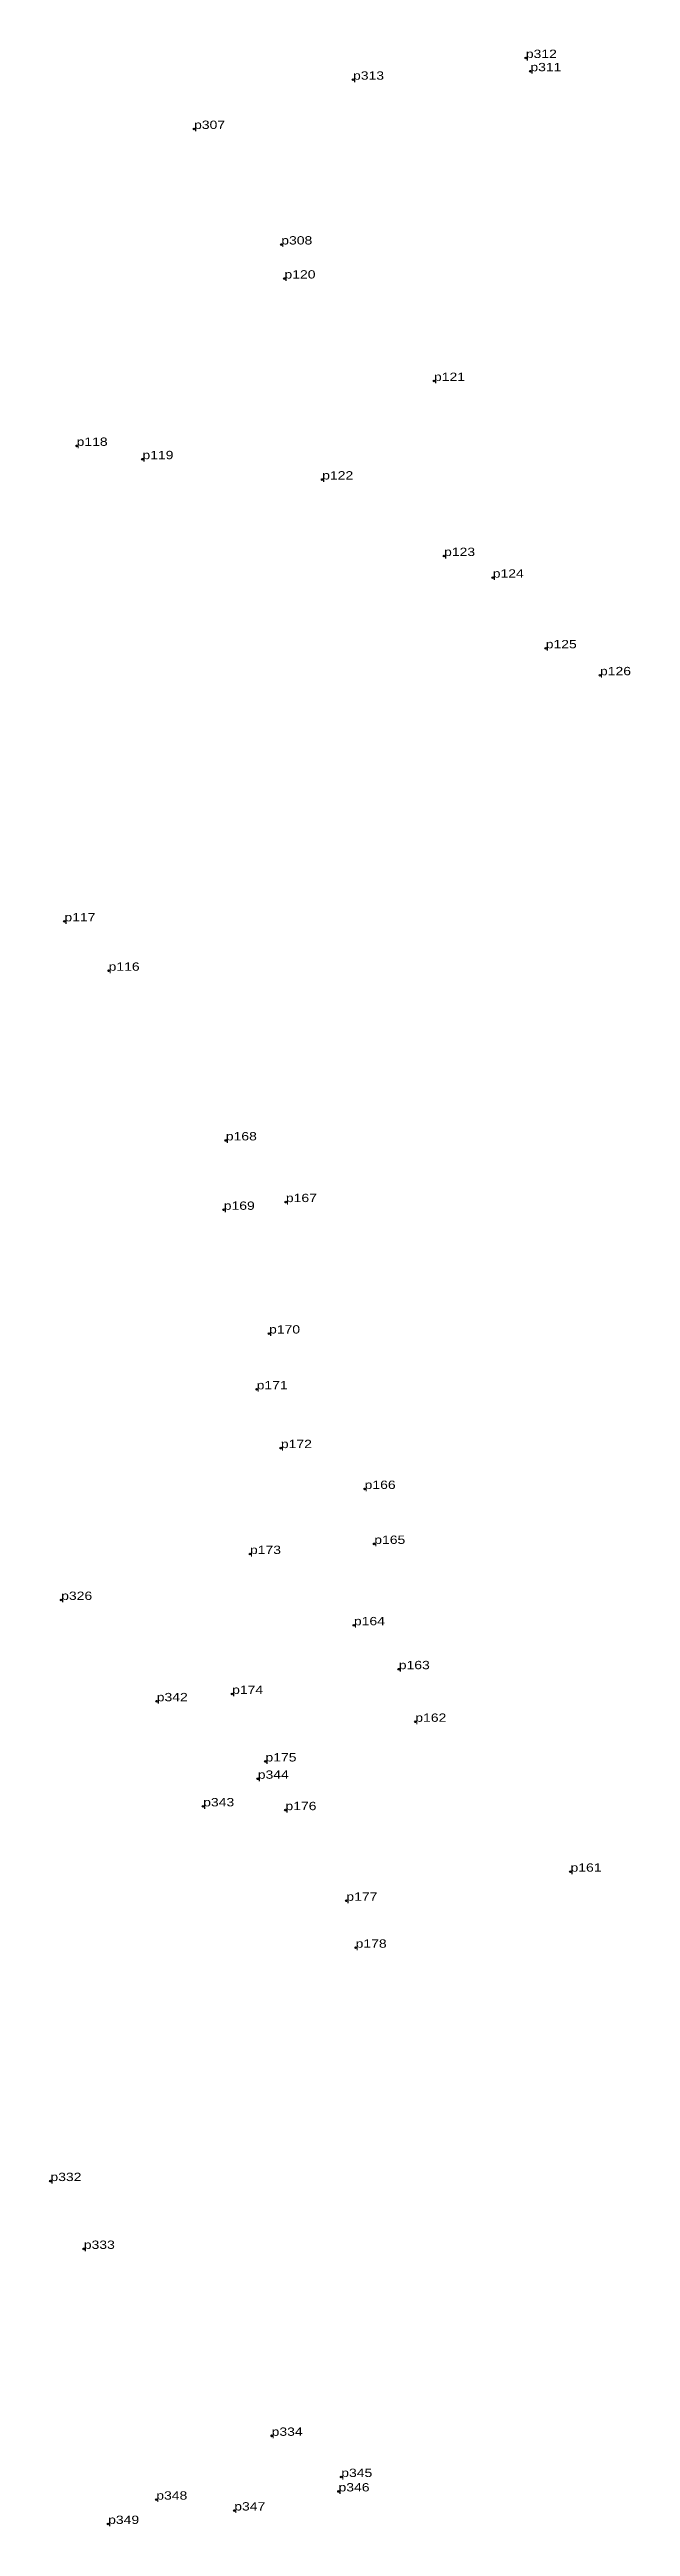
# Model space of a CAD drawing. Header units: metres. Extents: x 543607 to 546308, y 1834524 to 1839461.
# Drawn here: x 544204 to 544329, y 1837791 to 1838326 of the extents above; entities that cross this region are included whole.
import ezdxf

# ---------------------------------------------------------------- set-up
doc = ezdxf.new("R2010")
doc.units = ezdxf.units.M
doc.header["$LTSCALE"] = 0.72
doc.header["$PDMODE"] = 32
doc.header["$PDSIZE"] = 0.36
doc.layers.add('12', color=7, linetype='Continuous')
doc.layers.add('7', color=7, linetype='Continuous')

msp = doc.modelspace()

# ---------------------------------------------------------------- texts
at = {"layer": '12', "width": 1.25}
for s, p in [('p313', (544269.56, 1838319.63)), ('p313', (544269.56, 1838319.63)), ('p312', (544306.84, 1838324.32)), ('p312', (544306.84, 1838324.32)), ('p311', (544307.82, 1838321.46)), ('p311', (544307.82, 1838321.46)), ('p307', (544235.27, 1838309)), ('p307', (544235.27, 1838309)), ('p308', (544254.08, 1838284.04)), ('p308', (544254.08, 1838284.04)), ('p120', (544254.77, 1838276.69)), ('p120', (544254.77, 1838276.69)), ('p121', (544287.03, 1838254.57)), ('p121', (544287.03, 1838254.57)), ('p118', (544209.93, 1838240.56)), ('p118', (544209.93, 1838240.56)), ('p119', (544224.13, 1838237.68)), ('p119', (544224.13, 1838237.68)), ('p122', (544262.91, 1838233.29)), ('p122', (544262.91, 1838233.29)), ('p123', (544289.2, 1838216.77)), ('p123', (544289.2, 1838216.77)), ('p124', (544299.7, 1838212.1)), ('p124', (544299.7, 1838212.1)), ('p125', (544311.13, 1838196.84)), ('p125', (544311.13, 1838196.84)), ('p126', (544322.84, 1838191.02)), ('p126', (544322.84, 1838191.02)), ('p117', (544207.3, 1838137.87)), ('p117', (544207.3, 1838137.87)), ('p116', (544216.83, 1838127.2)), ('p116', (544216.83, 1838127.2)), ('p168', (544242.12, 1838090.56)), ('p168', (544242.12, 1838090.56)), ('p169', (544241.67, 1838075.57)), ('p169', (544241.67, 1838075.57)), ('p167', (544255.08, 1838077.24)), ('p167', (544255.08, 1838077.24)), ('p170', (544251.44, 1838048.85)), ('p170', (544251.44, 1838048.85)), ('p171', (544248.77, 1838036.81)), ('p171', (544248.77, 1838036.81)), ('p172', (544254, 1838024.11)), ('p172', (544254, 1838024.11)), ('p166', (544272.06, 1838015.29)), ('p166', (544272.06, 1838015.29)), ('p173', (544247.33, 1838001.24)), ('p173', (544247.33, 1838001.24)), ('p165', (544274.14, 1838003.42)), ('p165', (544274.14, 1838003.42)), ('p326', (544206.6, 1837991.32)), ('p326', (544206.6, 1837991.32)), ('p164', (544269.75, 1837985.85)), ('p164', (544269.75, 1837985.85)), ('p163', (544279.43, 1837976.36)), ('p163', (544279.43, 1837976.36)), ('p342', (544227.21, 1837969.44)), ('p342', (544227.21, 1837969.44)), ('p174', (544243.48, 1837971.02)), ('p174', (544243.48, 1837971.02)), ('p162', (544283, 1837965)), ('p162', (544283, 1837965)), ('p175', (544250.67, 1837956.43)), ('p175', (544250.67, 1837956.43)), ('p344', (544249.01, 1837952.7)), ('p344', (544249.01, 1837952.7)), ('p343', (544237.23, 1837946.74)), ('p343', (544237.23, 1837946.74)), ('p176', (544254.98, 1837945.92)), ('p176', (544254.98, 1837945.92)), ('p161', (544316.48, 1837932.63)), ('p161', (544316.48, 1837932.63)), ('p177', (544268.12, 1837926.35)), ('p177', (544268.12, 1837926.35)), ('p178', (544270.12, 1837916.21)), ('p178', (544270.12, 1837916.21)), ('p332', (544204.28, 1837865.82)), ('p332', (544204.28, 1837865.82)), ('p333', (544211.48, 1837851.17)), ('p333', (544211.48, 1837851.17)), ('p334', (544252, 1837810.8)), ('p334', (544252, 1837810.8)), ('p345', (544267.02, 1837801.91)), ('p345', (544267.02, 1837801.91)), ('p348', (544227.12, 1837797.02)), ('p348', (544227.12, 1837797.02)), ('p346', (544266.43, 1837798.79)), ('p346', (544266.43, 1837798.79)), ('p349', (544216.73, 1837791.77)), ('p349', (544216.73, 1837791.77)), ('p347', (544243.94, 1837794.67)), ('p347', (544243.94, 1837794.67))]:
    msp.add_text(s, height=1.8, dxfattribs=at).set_placement(p)

# ---------------------------------------------------------------- linework, layer by layer
at = {"layer": '7'}
for p in [(544306.84, 1838324.32), (544307.82, 1838321.47), (544307.82, 1838321.46), (544269.56, 1838319.63), (544235.27, 1838309), (544254.08, 1838284.04), (544254.09, 1838284.04), (544254.77, 1838276.69), (544287.03, 1838254.57), (544209.93, 1838240.56), (544209.93, 1838240.55), (544224.13, 1838237.68), (544224.13, 1838237.67), (544262.91, 1838233.29), (544289.2, 1838216.77), (544299.7, 1838212.1), (544311.13, 1838196.84), (544322.84, 1838191.02), (544207.3, 1838137.87), (544216.83, 1838127.2), (544242.12, 1838090.57), (544242.12, 1838090.56), (544241.67, 1838075.57), (544255.08, 1838077.24), (544251.44, 1838048.85), (544248.77, 1838036.81), (544254, 1838024.11), (544272.06, 1838015.29), (544247.33, 1838001.24), (544274.14, 1838003.42), (544206.6, 1837991.32), (544206.6, 1837991.31), (544269.75, 1837985.85), (544279.43, 1837976.36), (544227.21, 1837969.44), (544243.48, 1837971.02), (544283, 1837965), (544249.01, 1837952.7), (544250.67, 1837956.43), (544237.23, 1837946.74), (544254.98, 1837945.92), (544316.47, 1837932.63), (544316.48, 1837932.63), (544268.12, 1837926.35), (544270.12, 1837916.21), (544204.28, 1837865.82), (544204.28, 1837865.81), (544211.48, 1837851.17), (544252, 1837810.8), (544252, 1837810.79), (544227.12, 1837797.02), (544266.43, 1837798.79), (544267.02, 1837801.91), (544216.73, 1837791.77), (544243.94, 1837794.67)]:
    msp.add_point(p, dxfattribs=at)

msp.set_redraw_order([(e.dxf.handle, doc.entitydb.next_handle()) for e in msp.query("TEXT MTEXT ATTDEF DIMENSION ARC_DIMENSION")])  # texts and dimensions are drawn at this point

doc.saveas('drawing.dxf')
